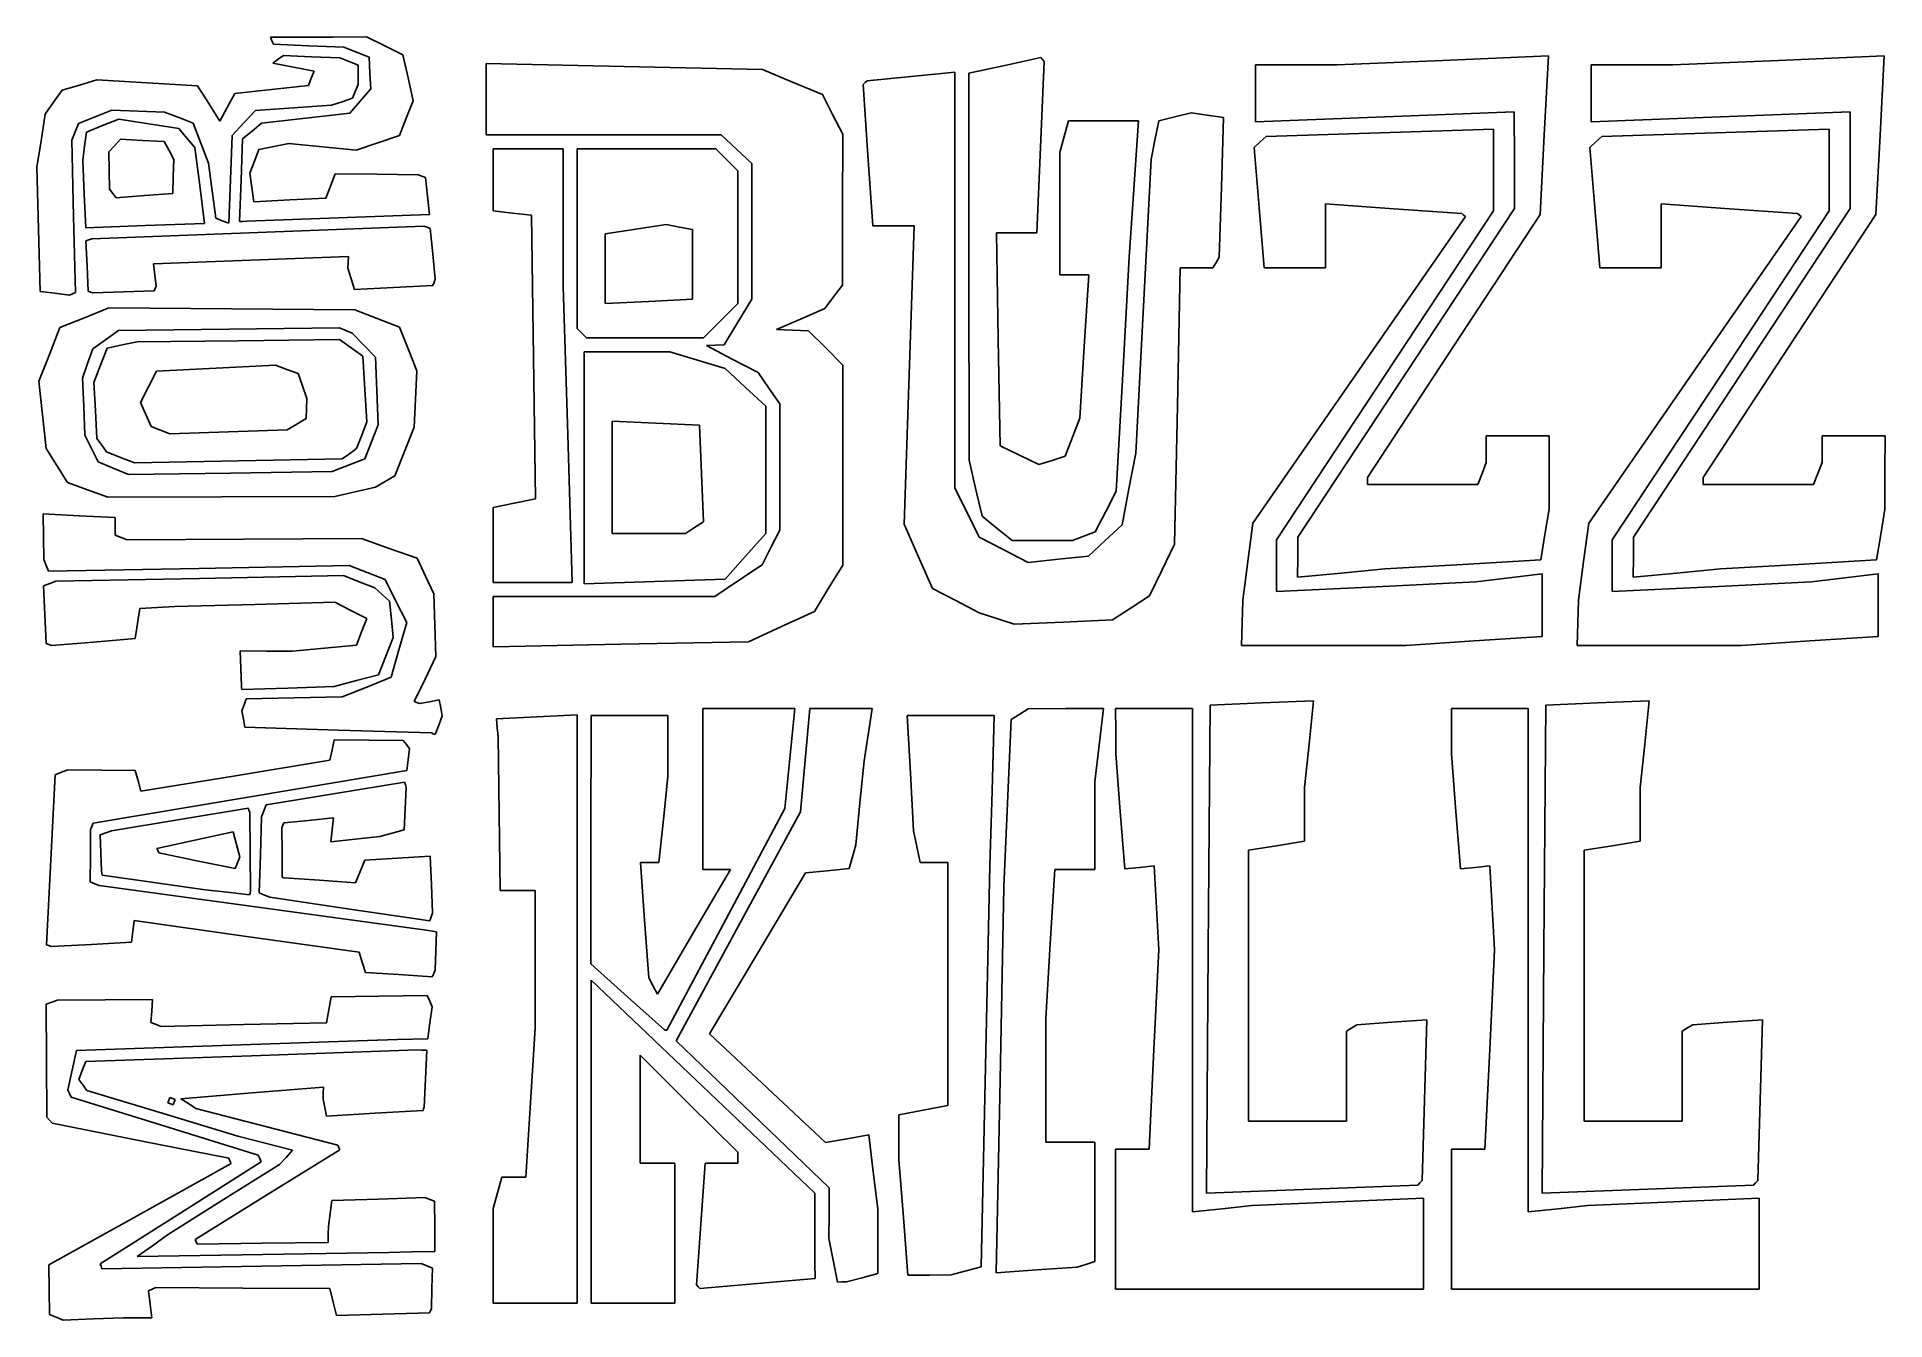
# Model space of a CAD drawing. Extents: x 8 to 19, y 59.5 to 67.1.
import ezdxf

# ---------------------------------------------------------------- set-up
doc = ezdxf.new("R2010")
doc.units = 0

msp = doc.modelspace()

# ---------------------------------------------------------------- linework, layer by layer
at = {"layer": 'Layer 1'}
for p, q in [((9.398745, 67.132171), (9.407948, 67.111109)), ((9.486146, 67.13193), (9.398745, 67.132171)), ((9.407948, 67.111109), (9.417228, 67.090244)), ((9.573477, 67.131478), (9.486146, 67.13193)), ((9.772231, 67.132466), (9.573477, 67.131478)), ((9.971181, 67.133425), (9.772231, 67.132466)), ((10.080285, 67.079784), (9.971181, 67.133425)), ((9.445437, 67.000292), (9.414285, 66.97691)), ((9.417228, 67.090244), (9.626831, 67.08132)), ((9.47659, 67.023674), (9.445437, 67.000292)), ((9.64495, 67.015955), (9.47659, 67.023674)), ((9.626831, 67.08132), (9.836707, 67.072518)), ((9.813386, 67.008431), (9.64495, 67.015955)), ((9.867821, 66.987098), (9.813386, 67.008431)), ((9.836707, 67.072518), (9.911776, 67.043099)), ((9.911776, 67.043099), (9.986845, 67.01368)), ((9.986845, 67.01368), (9.991939, 66.918509)), ((10.189312, 67.025947), (10.080285, 67.079784)), ((10.219547, 66.88964), (10.189312, 67.025947)), ((13.99166, 67.0102), (13.776975, 66.96427)), ((14.001848, 66.998808), (13.99166, 67.0102)), ((14.011649, 66.987457), (14.001848, 66.998808)), ((16.388797, 66.99395), (15.759193, 66.966857)), ((17.0184, 67.0213), (16.388797, 66.99395)), ((16.99337, 66.548493), (17.0184, 67.0213)), ((18.390367, 66.99395), (17.760763, 66.966857)), ((19.01997, 67.0213), (18.390367, 66.99395)), ((18.995129, 66.548493), (19.01997, 67.0213)), ((9.414285, 66.97691), (9.537052, 66.953508)), ((9.537052, 66.953508), (9.659624, 66.930182)), ((9.642683, 66.886945), (9.62554, 66.843789)), ((9.659624, 66.930182), (9.642683, 66.886945)), ((9.922256, 66.965765), (9.867821, 66.987098)), ((9.921353, 66.850053), (9.921805, 66.907908)), ((9.921805, 66.907908), (9.922256, 66.965765)), ((9.991939, 66.918509), (9.997107, 66.823535)), ((10.249583, 66.753411), (10.219547, 66.88964)), ((10.68495, 66.975366), (10.685, 66.7624)), ((11.508571, 66.95771), (10.68495, 66.975366)), ((12.332217, 66.940161), (11.508571, 66.95771)), ((12.511035, 66.864815), (12.332217, 66.940161)), ((13.218325, 66.897698), (12.957712, 66.871635)), ((13.47894, 66.923758), (13.218325, 66.897698)), ((13.4792, 65.6839), (13.47894, 66.923758)), ((13.776975, 66.96427), (13.562548, 66.918081)), ((13.562548, 66.918081), (13.56362, 65.764411)), ((13.989977, 66.476808), (14.011649, 66.987457)), ((15.5156, 66.9668), (15.272, 66.9668)), ((15.272, 66.9668), (15.272, 66.7968)), ((15.759193, 66.966857), (15.5156, 66.9668)), ((17.5172, 66.9668), (17.2736, 66.9668)), ((17.2736, 66.9668), (17.2736, 66.7968)), ((17.760763, 66.966857), (17.5172, 66.9668)), ((8.157593, 66.815851), (8.106784, 66.74463)), ((8.260733, 66.847068), (8.157593, 66.815851)), ((8.363993, 66.87801), (8.260733, 66.847068)), ((8.664314, 66.86051), (8.363993, 66.87801)), ((8.964755, 66.842738), (8.664314, 66.86051)), ((9.031306, 66.73663), (8.964755, 66.842738)), ((9.18598, 66.796387), (9.14192, 66.713455)), ((9.405624, 66.820023), (9.18598, 66.796387)), ((9.62554, 66.843789), (9.405624, 66.820023)), ((9.888963, 66.767984), (9.905058, 66.809059)), ((9.905058, 66.809059), (9.921353, 66.850053)), ((9.997107, 66.823535), (9.934743, 66.751175)), ((12.689852, 66.78947), (12.511035, 66.864815)), ((12.750748, 66.671548), (12.689852, 66.78947)), ((12.945071, 66.861314), (12.932428, 66.850993)), ((12.932428, 66.850993), (12.961585, 66.429366)), ((12.957712, 66.871635), (12.945071, 66.861314)), ((15.272, 66.7968), (15.272, 66.6267)), ((17.2736, 66.7968), (17.2736, 66.6267)), ((8.05605, 66.6736), (8.031723, 66.514923)), ((8.106784, 66.74463), (8.05605, 66.6736)), ((8.353552, 66.656994), (8.452713, 66.696566)), ((8.452713, 66.696566), (8.609768, 66.691237)), ((8.609768, 66.691237), (8.767019, 66.68583)), ((8.767019, 66.68583), (8.852308, 66.652404)), ((9.097934, 66.630719), (9.031306, 66.73663)), ((9.14192, 66.713455), (9.097934, 66.630719)), ((9.240246, 66.620734), (9.310277, 66.695303)), ((9.310277, 66.695303), (9.53672, 66.710842)), ((9.53672, 66.710842), (9.763358, 66.726305)), ((9.872303, 66.678619), (9.609507, 66.64899)), ((9.763358, 66.726305), (9.826121, 66.747048)), ((9.826121, 66.747048), (9.888963, 66.767984)), ((9.934743, 66.751175), (9.872303, 66.678619)), ((10.208918, 66.64965), (10.249583, 66.753411)), ((10.685, 66.7624), (10.685, 66.5498)), ((12.811645, 66.553885), (12.750748, 66.671548)), ((14.888338, 66.681676), (14.791833, 66.657422)), ((14.984584, 66.667743), (14.888338, 66.681676)), ((15.080831, 66.65381), (14.984584, 66.667743)), ((16.043523, 66.656632), (16.815045, 66.686565)), ((16.815045, 66.686565), (16.8151, 66.3989)), ((18.045123, 66.656632), (18.816645, 66.686565)), ((18.816645, 66.686565), (18.8167, 66.3989)), ((8.214202, 66.517772), (8.234356, 66.567455)), ((8.234356, 66.567455), (8.254586, 66.617337)), ((8.254586, 66.617337), (8.353552, 66.656994)), ((8.302007, 66.566553), (8.291348, 66.48209)), ((8.398544, 66.604659), (8.302007, 66.566553)), ((8.495169, 66.642967), (8.398544, 66.604659)), ((8.674448, 66.615098), (8.495169, 66.642967)), ((8.853804, 66.587426), (8.674448, 66.615098)), ((8.852308, 66.652404), (8.937597, 66.618978)), ((8.901589, 66.530612), (8.853804, 66.587426)), ((8.937597, 66.618978), (8.984088, 66.499874)), ((9.170138, 66.545968), (9.240246, 66.620734)), ((9.290284, 66.572562), (9.233617, 66.526304)), ((9.346831, 66.619089), (9.290284, 66.572562)), ((9.609507, 66.64899), (9.346831, 66.619089)), ((10.168332, 66.546086), (10.208918, 66.64965)), ((10.685, 66.5498), (11.386, 66.5498)), ((11.386, 66.5498), (12.0871, 66.5498)), ((12.0871, 66.5498), (12.178444, 66.464649)), ((12.810347, 66.103357), (12.811645, 66.553885)), ((14.1561, 66.6332), (14.13107, 66.539276)), ((14.3651, 66.6332), (14.1561, 66.6332)), ((14.574127, 66.633159), (14.3651, 66.6332)), ((14.546777, 66.226497), (14.574127, 66.633159)), ((14.695071, 66.633165), (14.67262, 66.51834)), ((14.791833, 66.657422), (14.695071, 66.633165)), ((15.068701, 66.237343), (15.080831, 66.65381)), ((15.272, 66.6267), (16.043523, 66.656632)), ((16.012322, 66.561738), (15.334724, 66.539547)), ((16.68992, 66.583669), (16.012322, 66.561738)), ((16.6899, 66.34), (16.68992, 66.583669)), ((16.968599, 66.076033), (16.99337, 66.548493)), ((17.2736, 66.6267), (18.045123, 66.656632)), ((18.013894, 66.561738), (17.336296, 66.539547)), ((18.69175, 66.583669), (18.013894, 66.561738)), ((18.6918, 66.34), (18.69175, 66.583669)), ((18.970099, 66.076033), (18.995129, 66.548493)), ((8.031723, 66.514923), (8.007276, 66.35652)), ((8.225841, 66.063891), (8.214202, 66.517772)), ((8.291348, 66.48209), (8.28049, 66.397705)), ((8.436337, 66.44771), (8.47107, 66.486013)), ((8.438306, 66.336742), (8.436337, 66.44771)), ((8.47107, 66.486013), (8.505998, 66.524242)), ((8.505998, 66.524242), (8.63555, 66.516997)), ((8.63555, 66.516997), (8.764984, 66.510026)), ((8.764984, 66.510026), (8.794485, 66.4563)), ((8.794485, 66.4563), (8.824256, 66.402693)), ((8.949375, 66.4738), (8.901589, 66.530612)), ((8.978043, 66.247881), (8.949375, 66.4738)), ((8.984088, 66.499874), (9.030855, 66.38089)), ((9.16052, 66.284271), (9.170138, 66.545968)), ((9.233617, 66.526304), (9.223855, 66.279852)), ((9.30326, 66.392254), (9.330009, 66.463385)), ((9.330009, 66.463385), (9.419254, 66.480558)), ((9.419254, 66.480558), (9.508226, 66.497605)), ((9.508226, 66.497605), (9.708926, 66.478117)), ((9.708926, 66.478117), (9.909353, 66.458514)), ((9.909353, 66.458514), (10.038941, 66.50226)), ((10.038941, 66.50226), (10.168332, 66.546086)), ((10.72675, 66.466264), (10.7268, 66.2815)), ((10.9353, 66.4662), (10.72675, 66.466264)), ((11.1437, 66.4662), (10.9353, 66.4662)), ((11.1437, 66.0559), (11.1437, 66.4662)), ((11.227078, 66.466264), (11.2271, 65.9311)), ((11.6412, 66.4662), (11.227078, 66.466264)), ((12.0551, 66.4662), (11.6412, 66.4662)), ((12.1207, 66.4007), (12.0551, 66.4662)), ((12.178444, 66.464649), (12.269788, 66.379756)), ((13.9683, 65.9659), (13.989977, 66.476808)), ((14.105783, 66.445609), (14.105275, 66.080491)), ((14.13107, 66.539276), (14.105783, 66.445609)), ((14.67262, 66.51834), (14.649912, 66.403774)), ((15.299373, 66.507292), (15.264023, 66.474779)), ((15.264023, 66.474779), (15.293697, 66.116111)), ((15.334724, 66.539547), (15.299373, 66.507292)), ((17.300946, 66.507292), (17.265595, 66.474779)), ((17.265595, 66.474779), (17.295527, 66.116111)), ((17.336296, 66.539547), (17.300946, 66.507292)), ((8.007276, 66.35652), (8.016525, 65.986775)), ((8.28049, 66.397705), (8.288991, 66.19669)), ((8.440507, 66.225951), (8.438306, 66.336742)), ((8.824256, 66.402693), (8.820262, 66.301776)), ((9.030855, 66.38089), (9.051833, 66.216925)), ((9.276711, 66.321046), (9.30326, 66.392254)), ((12.1862, 66.3351), (12.1207, 66.4007)), ((12.1862, 65.9401), (12.1862, 66.3351)), ((12.269788, 66.379756), (12.269523, 65.974642)), ((12.961585, 66.429366), (12.990483, 66.007738)), ((14.649912, 66.403774), (14.603981, 65.528005)), ((16.689952, 66.096418), (16.6899, 66.34)), ((16.8151, 66.3989), (16.8151, 66.1109)), ((18.691752, 66.096418), (18.6918, 66.34)), ((18.8167, 66.3989), (18.8167, 66.1109)), ((8.459893, 66.200218), (8.440507, 66.225951)), ((8.820262, 66.301776), (8.816568, 66.200978)), ((9.00651, 66.02204), (8.978043, 66.247881)), ((9.150628, 66.022454), (9.16052, 66.284271)), ((9.223855, 66.279852), (9.214093, 66.0334)), ((9.288206, 66.235838), (9.276711, 66.321046)), ((9.299701, 66.150629), (9.288206, 66.235838)), ((9.757119, 66.244759), (9.728933, 66.172834)), ((9.785387, 66.31688), (9.757119, 66.244759)), ((10.032569, 66.314735), (9.785387, 66.31688)), ((10.279947, 66.312506), (10.032569, 66.314735)), ((10.302149, 66.303802), (10.279947, 66.312506)), ((10.324552, 66.295022), (10.302149, 66.303802)), ((10.336146, 66.184611), (10.324552, 66.295022)), ((10.7268, 66.2815), (10.7268, 66.0965)), ((14.519167, 65.819835), (14.546777, 66.226497)), ((15.05632, 65.820876), (15.068701, 66.237343)), ((8.288991, 66.19669), (8.297762, 65.995796)), ((8.479203, 66.174282), (8.459893, 66.200218)), ((8.647847, 66.18753), (8.479203, 66.174282)), ((8.816568, 66.200978), (8.647847, 66.18753)), ((9.051833, 66.216925), (9.072813, 66.052959)), ((9.514219, 66.161771), (9.299701, 66.150629)), ((9.728933, 66.172834), (9.514219, 66.161771)), ((10.347533, 66.074277), (10.336146, 66.184611)), ((15.293697, 66.116111), (15.32363, 65.757444)), ((15.689, 65.9476), (15.689, 66.1377)), ((15.689, 66.1377), (16.095663, 66.108801)), ((16.095663, 66.108801), (16.502324, 66.080161)), ((16.8151, 66.1109), (16.169757, 65.131403)), ((17.295527, 66.116111), (17.32546, 65.757444)), ((17.6908, 65.9476), (17.6908, 66.1377)), ((17.6908, 66.1377), (18.097204, 66.108801)), ((18.097204, 66.108801), (18.503865, 66.080161)), ((18.8167, 66.1109), (18.171357, 65.131403)), ((8.23748, 65.610009), (8.225841, 66.063891)), ((8.297762, 65.995796), (8.651999, 66.008857)), ((8.651999, 66.008857), (9.00651, 66.02204)), ((9.072813, 66.052959), (9.111721, 66.037705)), ((9.111721, 66.037705), (9.150628, 66.022454)), ((9.214093, 66.0334), (9.236385, 66.034162)), ((9.236385, 66.034162), (9.258878, 66.034839)), ((9.258878, 66.034839), (9.803206, 66.054558)), ((10.31358, 66.006237), (9.323606, 65.968703)), ((9.803206, 66.054558), (10.347533, 66.074277)), ((10.333034, 65.998611), (10.31358, 66.006237)), ((10.352292, 65.991062), (10.333034, 65.998611)), ((10.7268, 66.0965), (10.841625, 66.08334)), ((10.841625, 66.08334), (10.956191, 66.07018)), ((10.956191, 66.07018), (10.967542, 65.22486)), ((11.1437, 65.6457), (11.1437, 66.0559)), ((11.576688, 65.98805), (11.759402, 66.015737)), ((11.759402, 66.015737), (11.837329, 66.000512)), ((11.837329, 66.000512), (11.915255, 65.985548)), ((12.809048, 65.653088), (12.810347, 66.103357)), ((12.990483, 66.007738), (13.1138, 66.0077)), ((13.1138, 66.0077), (13.2369, 66.0077)), ((13.2369, 66.0077), (13.206709, 65.118514)), ((14.105275, 66.080491), (14.104767, 65.71563)), ((16.52296, 66.063386), (15.890003, 65.14943)), ((16.043576, 65.115631), (16.689952, 66.096418)), ((16.453821, 65.291867), (16.968599, 66.076033)), ((16.502324, 66.080161), (16.512639, 66.071641)), ((16.512639, 66.071641), (16.52296, 66.063386)), ((18.524495, 66.063386), (17.891538, 65.14943)), ((18.045376, 65.115631), (18.691752, 66.096418)), ((18.455579, 65.291867), (18.970099, 66.076033)), ((18.503865, 66.080161), (18.51418, 66.071641)), ((18.51418, 66.071641), (18.524495, 66.063386)), ((8.016525, 65.986775), (8.0257, 65.616833)), ((8.316159, 65.924187), (8.298588, 65.917489)), ((8.298588, 65.917489), (8.306061, 65.767657)), ((8.333555, 65.930969), (8.316159, 65.924187)), ((9.323606, 65.968703), (8.333555, 65.930969)), ((10.367261, 65.840107), (10.352292, 65.991062)), ((11.2271, 65.9311), (11.2271, 65.3959)), ((11.394, 65.9607), (11.576688, 65.98805)), ((11.394, 65.7528), (11.394, 65.9607)), ((11.915255, 65.985548), (11.9153, 65.7778)), ((12.186221, 65.545022), (12.1862, 65.9401)), ((12.269523, 65.974642), (12.269259, 65.569787)), ((13.7272, 65.965894), (13.8477, 65.9659)), ((13.738551, 65.330357), (13.7272, 65.965894)), ((13.8477, 65.9659), (13.9683, 65.9659)), ((15.689, 65.7574), (15.689, 65.9476)), ((17.6908, 65.7574), (17.6908, 65.9476)), ((8.701414, 65.780926), (9.283003, 65.802593)), ((8.709327, 65.714349), (8.701414, 65.780926)), ((9.283003, 65.802593), (9.864472, 65.824527)), ((9.862722, 65.789394), (9.860831, 65.754536)), ((9.864472, 65.824527), (9.862722, 65.789394)), ((10.382036, 65.689229), (10.367261, 65.840107)), ((11.9153, 65.7778), (11.9153, 65.5698)), ((14.48072, 65.122885), (14.519167, 65.819835)), ((15.0171, 65.7574), (15.036709, 65.789138)), ((15.036709, 65.789138), (15.05632, 65.820876)), ((8.306061, 65.767657), (8.313534, 65.617826)), ((8.717162, 65.647575), (8.709327, 65.714349)), ((9.860831, 65.754536), (9.880245, 65.690705)), ((9.880245, 65.690705), (9.899744, 65.62707)), ((10.367682, 65.652015), (10.374997, 65.670684)), ((10.374997, 65.670684), (10.382036, 65.689229)), ((11.394071, 65.544778), (11.394, 65.7528)), ((13.4792, 64.4438), (13.4792, 65.6839)), ((13.56362, 65.764411), (13.564411, 64.610741)), ((14.104767, 65.71563), (14.1914, 65.7156)), ((14.1914, 65.7156), (14.2781, 65.7156)), ((14.2781, 65.7156), (14.251007, 65.288296)), ((14.806265, 64.933773), (14.822265, 65.757419)), ((14.822265, 65.757419), (14.9196, 65.7574)), ((14.9196, 65.7574), (15.0171, 65.7574)), ((15.32363, 65.757444), (15.5063, 65.7574)), ((15.5063, 65.7574), (15.689, 65.7574)), ((17.32546, 65.757444), (17.5082, 65.7574)), ((17.5082, 65.7574), (17.6908, 65.7574)), ((8.0257, 65.616833), (8.113811, 65.605651)), ((8.113811, 65.605651), (8.201649, 65.594354)), ((8.201649, 65.594354), (8.219624, 65.602045)), ((8.219624, 65.602045), (8.23748, 65.610009)), ((8.313534, 65.617826), (8.3267, 65.612667)), ((8.3267, 65.612667), (8.339866, 65.607508)), ((8.339866, 65.607508), (8.522906, 65.613533)), ((8.522906, 65.613533), (8.706144, 65.61948)), ((8.706144, 65.61948), (8.711692, 65.633625)), ((8.711692, 65.633625), (8.717162, 65.647575)), ((9.899744, 65.62707), (10.133576, 65.639485)), ((10.133576, 65.639485), (10.367682, 65.652015)), ((11.1714, 64.7632), (11.1437, 65.6457)), ((11.654685, 65.557419), (11.394071, 65.544778)), ((11.9153, 65.5698), (11.654685, 65.557419)), ((12.269259, 65.569787), (12.186688, 65.434061)), ((12.703512, 65.514264), (12.756409, 65.583675)), ((12.756409, 65.583675), (12.809048, 65.653088)), ((8.290044, 65.459549), (8.144099, 65.400676)), ((8.435912, 65.518225), (8.290044, 65.459549)), ((9.169494, 65.512973), (8.435912, 65.518225)), ((9.903075, 65.507718), (9.169494, 65.512973)), ((10.035527, 65.455809), (9.903075, 65.507718)), ((10.167783, 65.403977), (10.035527, 65.455809)), ((12.084039, 65.44284), (12.186221, 65.545022)), ((12.415545, 65.388861), (12.559528, 65.451562)), ((12.559528, 65.451562), (12.703512, 65.514264)), ((14.603981, 65.528005), (14.557793, 64.652237)), ((8.144099, 65.400676), (8.081638, 65.241301)), ((8.416844, 65.328423), (8.493872, 65.383247)), ((8.493872, 65.383247), (9.151992, 65.390785)), ((9.151992, 65.390785), (9.810188, 65.398524)), ((9.810188, 65.398524), (9.848351, 65.383114)), ((9.848351, 65.383114), (9.88632, 65.367781)), ((9.88632, 65.367781), (9.955607, 65.29642)), ((10.219571, 65.273504), (10.167783, 65.403977)), ((11.2271, 65.3959), (11.254969, 65.36829)), ((11.254969, 65.36829), (11.282839, 65.340421)), ((11.282839, 65.340421), (11.6322, 65.3404)), ((11.6322, 65.3404), (11.9816, 65.3404)), ((11.9816, 65.3404), (12.084039, 65.44284)), ((12.186688, 65.434061), (12.104117, 65.298593)), ((12.511275, 65.385519), (12.415545, 65.388861)), ((12.607007, 65.382178), (12.511275, 65.385519)), ((12.709446, 65.279738), (12.607007, 65.382178)), ((8.081638, 65.241301), (8.019243, 65.082081)), ((8.309076, 65.187048), (8.339893, 65.273794)), ((8.339893, 65.273794), (8.416844, 65.328423)), ((8.425971, 65.278829), (8.386634, 65.176136)), ((8.515746, 65.29739), (8.425971, 65.278829)), ((8.605334, 65.316002), (8.515746, 65.29739)), ((9.208273, 65.322725), (8.605334, 65.316002)), ((9.811013, 65.329526), (9.208273, 65.322725)), ((9.88062, 65.279803), (9.811013, 65.329526)), ((9.950303, 65.230275), (9.88062, 65.279803)), ((9.96241, 65.034421), (9.950303, 65.230275)), ((9.955607, 65.29642), (10.024621, 65.22494)), ((10.271358, 65.143032), (10.219571, 65.273504)), ((11.268879, 65.257116), (11.2689, 64.565)), ((11.5246, 65.2571), (11.268879, 65.257116)), ((11.7806, 65.2571), (11.5246, 65.2571)), ((11.9457, 65.2075), (11.7806, 65.2571)), ((12.05122, 65.296759), (11.998581, 65.294925)), ((11.998581, 65.294925), (12.152369, 65.213643)), ((12.104117, 65.298593), (12.05122, 65.296759)), ((12.811886, 65.177299), (12.709446, 65.279738)), ((13.750162, 64.695076), (13.738551, 65.330357)), ((14.251007, 65.288296), (14.223913, 64.860733)), ((15.9393, 64.5077), (16.453821, 65.291867)), ((17.9408, 64.5077), (18.455579, 65.291867)), ((8.278048, 65.100365), (8.309076, 65.187048)), ((8.386634, 65.176136), (8.347018, 65.073324)), ((8.672833, 65.048557), (8.720584, 65.142058)), ((8.720584, 65.142058), (9.075224, 65.159043)), ((9.075224, 65.159043), (9.430061, 65.175942)), ((9.430061, 65.175942), (9.497254, 65.151874)), ((9.497254, 65.151874), (9.564566, 65.127538)), ((9.564566, 65.127538), (9.590522, 65.053209)), ((10.024621, 65.22494), (10.033282, 65.023182)), ((10.263713, 64.974868), (10.271358, 65.143032)), ((10.967542, 65.22486), (10.978639, 64.37954)), ((12.1106, 65.158), (11.9457, 65.2075)), ((12.2319, 65.0447), (12.1106, 65.158)), ((12.152369, 65.213643), (12.306157, 65.132363)), ((12.306157, 65.132363), (12.371182, 65.03947)), ((12.811621, 64.58124), (12.811886, 65.177299)), ((13.206709, 65.118514), (13.176519, 64.229328)), ((14.442015, 64.425935), (14.48072, 65.122885)), ((15.890003, 65.14943), (15.256787, 64.235214)), ((15.3972, 64.1351), (16.043576, 65.115631)), ((16.169757, 65.131403), (15.524155, 64.151904)), ((17.891538, 65.14943), (17.258322, 64.235214)), ((17.399, 64.1351), (18.045376, 65.115631)), ((18.171357, 65.131403), (17.526013, 64.151904)), ((8.019243, 65.082081), (8.041234, 64.88077)), ((8.285741, 64.930271), (8.278048, 65.100365)), ((8.347018, 65.073324), (8.355789, 64.905981)), ((8.625157, 64.955251), (8.672833, 65.048557)), ((9.590522, 65.053209), (9.61628, 64.978957)), ((9.974718, 64.838491), (9.96241, 65.034421)), ((10.033282, 65.023182), (10.042141, 64.821348)), ((12.3532, 64.9317), (12.2319, 65.0447)), ((12.371182, 65.03947), (12.436465, 64.94632)), ((8.293435, 64.760176), (8.285741, 64.930271)), ((8.355789, 64.905981), (8.364637, 64.738835)), ((8.65639, 64.88338), (8.625157, 64.955251)), ((9.614389, 64.91917), (9.612301, 64.859461)), ((9.61628, 64.978957), (9.614389, 64.91917)), ((10.256068, 64.806705), (10.263713, 64.974868)), ((12.3532, 64.5529), (12.3532, 64.9317)), ((12.436465, 64.94632), (12.435957, 64.569848)), ((14.790009, 64.110128), (14.806265, 64.933773)), ((8.041234, 64.88077), (8.063024, 64.679536)), ((8.687894, 64.811638), (8.65639, 64.88338)), ((8.743705, 64.789768), (8.687894, 64.811638)), ((8.799515, 64.767899), (8.743705, 64.789768)), ((9.498878, 64.791013), (9.14906, 64.779397)), ((9.55559, 64.825235), (9.498878, 64.791013)), ((9.612301, 64.859461), (9.55559, 64.825235)), ((9.943214, 64.759251), (9.974718, 64.838491)), ((10.042141, 64.821348), (10.002245, 64.719552)), ((10.198248, 64.66206), (10.256068, 64.806705)), ((11.435569, 64.844004), (11.696184, 64.831623)), ((11.4356, 64.5083), (11.435569, 64.844004)), ((11.696184, 64.831623), (11.957057, 64.819242)), ((11.957057, 64.819242), (11.969438, 64.531018)), ((14.223913, 64.860733), (14.180563, 64.747456)), ((8.063024, 64.679536), (8.125894, 64.578498)), ((8.333146, 64.680457), (8.293435, 64.760176)), ((8.372858, 64.600736), (8.333146, 64.680457)), ((8.364637, 64.738835), (8.393287, 64.699722)), ((8.393287, 64.699722), (8.421859, 64.660415)), ((9.14906, 64.779397), (8.799515, 64.767899)), ((9.869863, 64.649031), (9.912096, 64.679859)), ((9.912096, 64.679859), (9.94341, 64.759175)), ((9.94341, 64.759175), (9.943214, 64.759251)), ((10.002126, 64.719825), (9.962234, 64.61803)), ((10.002245, 64.719552), (10.002126, 64.719825)), ((11.1987, 63.8807), (11.1714, 64.7632)), ((13.865504, 64.639856), (13.750162, 64.695076)), ((14.180563, 64.747456), (14.137472, 64.634178)), ((16.8359, 64.7565), (16.6481, 64.7565)), ((16.6481, 64.7565), (16.6481, 64.6765)), ((16.6481, 64.6765), (16.6481, 64.5965)), ((17.023522, 64.756476), (16.8359, 64.7565)), ((17.023014, 64.537663), (17.023522, 64.756476)), ((18.8375, 64.7565), (18.6499, 64.7565)), ((18.6499, 64.7565), (18.6499, 64.6765)), ((18.6499, 64.6765), (18.6499, 64.5965)), ((19.02511, 64.756476), (18.8375, 64.7565)), ((19.024602, 64.537663), (19.02511, 64.756476)), ((8.125894, 64.578498), (8.188885, 64.477187)), ((8.462485, 64.563342), (8.372858, 64.600736)), ((8.421859, 64.660415), (8.50483, 64.627444)), ((8.50483, 64.627444), (8.587999, 64.594397)), ((8.587999, 64.594397), (9.207913, 64.606259)), ((9.207913, 64.606259), (9.827825, 64.618123)), ((9.865098, 64.580156), (9.767766, 64.542362)), ((9.827825, 64.618123), (9.869863, 64.649031)), ((9.962234, 64.61803), (9.865098, 64.580156)), ((10.140349, 64.51722), (10.198248, 64.66206)), ((11.2689, 64.565), (11.2689, 63.873)), ((12.435957, 64.569848), (12.435166, 64.193633)), ((12.811357, 63.985182), (12.811621, 64.58124)), ((13.564411, 64.610741), (13.603116, 64.443793)), ((13.980846, 64.584637), (13.865504, 64.639856)), ((14.059029, 64.609407), (13.980846, 64.584637)), ((14.137472, 64.634178), (14.059029, 64.609407)), ((14.557793, 64.652237), (14.517024, 64.438843)), ((16.6481, 64.5965), (16.622813, 64.530701)), ((18.6499, 64.5965), (18.624613, 64.530701)), ((8.188885, 64.477187), (8.309402, 64.433581)), ((8.552309, 64.525872), (8.462485, 64.563342)), ((9.160136, 64.534079), (8.552309, 64.525872)), ((9.767766, 64.542362), (9.160136, 64.534079)), ((10.024644, 64.449895), (10.082535, 64.483656)), ((10.082535, 64.483656), (10.140349, 64.51722)), ((11.43556, 64.172857), (11.4356, 64.5083)), ((11.969438, 64.531018), (11.981819, 64.242792)), ((12.35316, 64.174124), (12.3532, 64.5529)), ((15.9393, 64.4861), (15.9393, 64.5077)), ((15.9393, 64.4646), (15.9393, 64.4861)), ((16.2685, 64.4646), (15.9393, 64.4646)), ((16.597526, 64.464644), (16.2685, 64.4646)), ((16.622813, 64.530701), (16.597526, 64.464644)), ((17.022506, 64.318591), (17.023014, 64.537663)), ((17.9408, 64.4861), (17.9408, 64.5077)), ((17.9408, 64.4646), (17.9408, 64.4861)), ((18.2701, 64.4646), (17.9408, 64.4646)), ((18.599066, 64.464644), (18.2701, 64.4646)), ((18.624613, 64.530701), (18.599066, 64.464644)), ((19.024338, 64.318591), (19.024602, 64.537663)), ((8.309402, 64.433581), (8.42992, 64.38998)), ((8.42992, 64.38998), (9.106384, 64.391673)), ((9.106384, 64.391673), (9.782926, 64.393648)), ((9.782926, 64.393648), (9.903686, 64.421809)), ((9.903686, 64.421809), (10.024644, 64.449895)), ((10.852718, 64.354253), (10.726798, 64.329223)), ((10.978639, 64.37954), (10.852718, 64.354253)), ((13.5522, 64.298), (13.4792, 64.4438)), ((13.603116, 64.443793), (13.641821, 64.277103)), ((14.379313, 64.304401), (14.442015, 64.425935)), ((14.517024, 64.438843), (14.476255, 64.225707)), ((8.044224, 64.289725), (8.046538, 64.153928)), ((8.258944, 64.279478), (8.044224, 64.289725)), ((8.47369, 64.269219), (8.258944, 64.279478)), ((8.473267, 64.216107), (8.47369, 64.269219)), ((10.726798, 64.329223), (10.7268, 64.1049)), ((11.981819, 64.242792), (11.927632, 64.208474)), ((13.625, 64.1519), (13.5522, 64.298)), ((13.641821, 64.277103), (13.731875, 64.20408)), ((14.316353, 64.182867), (14.379313, 64.304401)), ((15.256787, 64.235214), (15.226338, 64.00608)), ((16.997476, 64.167383), (17.022506, 64.318591)), ((17.258322, 64.235214), (17.227873, 64.00608)), ((18.999307, 64.167383), (19.024338, 64.318591)), ((8.046538, 64.153928), (8.048768, 64.017935)), ((8.472928, 64.16319), (8.473267, 64.216107)), ((8.509284, 64.148947), (8.472928, 64.16319)), ((8.545715, 64.134895), (8.509284, 64.148947)), ((9.24352, 64.139588), (8.545715, 64.134895)), ((9.941522, 64.14418), (9.24352, 64.139588)), ((10.107538, 64.084784), (9.941522, 64.14418)), ((11.654631, 64.173365), (11.43556, 64.172857)), ((11.873444, 64.174155), (11.654631, 64.173365)), ((11.927632, 64.208474), (11.873444, 64.174155)), ((12.231626, 64.037882), (12.35316, 64.174124)), ((12.435166, 64.193633), (12.383044, 64.09042)), ((13.176519, 64.229328), (13.261671, 64.037351)), ((13.771, 64.0766), (13.625, 64.1519)), ((13.731875, 64.20408), (13.821929, 64.131056)), ((13.821929, 64.131056), (14.0015, 64.131)), ((14.0015, 64.131), (14.1814, 64.131)), ((14.1814, 64.131), (14.248748, 64.157063)), ((14.248748, 64.157063), (14.316353, 64.182867)), ((14.376396, 64.131782), (14.276537, 64.037858)), ((14.476255, 64.225707), (14.376396, 64.131782)), ((15.3972, 63.9814), (15.3972, 64.1351)), ((15.524155, 64.151904), (15.523365, 64.032435)), ((16.972445, 64.016175), (16.997476, 64.167383)), ((17.399, 63.9814), (17.399, 64.1351)), ((17.526013, 64.151904), (17.524941, 64.032435)), ((18.974277, 64.016175), (18.999307, 64.167383)), ((8.048768, 64.017935), (8.062805, 63.983192)), ((10.273359, 64.025465), (10.107538, 64.084784)), ((10.323682, 63.919597), (10.273359, 64.025465)), ((10.7268, 64.1049), (10.7268, 63.8807)), ((12.109834, 63.90164), (12.231626, 64.037882)), ((12.383044, 64.09042), (12.33092, 63.987464)), ((13.261671, 64.037351), (13.346563, 63.845115)), ((13.916837, 64.001473), (13.771, 64.0766)), ((14.096687, 64.019795), (13.916837, 64.001473)), ((14.276537, 64.037858), (14.096687, 64.019795)), ((14.714921, 63.95634), (14.790009, 64.110128)), ((15.523365, 64.032435), (15.522292, 63.912707)), ((16.507983, 63.989082), (16.972445, 64.016175)), ((17.524941, 64.032435), (17.523868, 63.912707)), ((18.509816, 63.989082), (18.974277, 64.016175)), ((8.062805, 63.983192), (8.07677, 63.948249)), ((8.07677, 63.948249), (8.973052, 63.965377)), ((8.977186, 63.905346), (8.119275, 63.88837)), ((8.973052, 63.965377), (9.869061, 63.982378)), ((9.835175, 63.922513), (8.977186, 63.905346)), ((9.928324, 63.886002), (9.835175, 63.922513)), ((9.869061, 63.982378), (9.97577, 63.94056)), ((9.97577, 63.94056), (10.082282, 63.898816)), ((10.374082, 63.813925), (10.323682, 63.919597)), ((12.33092, 63.987464), (12.190034, 63.892508)), ((12.72698, 63.846875), (12.811357, 63.985182)), ((14.639574, 63.802293), (14.714921, 63.95634)), ((15.226338, 64.00608), (15.195634, 63.776687)), ((15.397213, 63.827615), (15.3972, 63.9814)), ((15.522292, 63.912707), (15.782907, 63.937478)), ((15.782907, 63.937478), (16.043522, 63.962248)), ((16.043522, 63.962248), (16.507983, 63.989082)), ((16.783888, 63.908889), (16.585718, 63.884378)), ((16.9818, 63.9334), (16.783888, 63.908889)), ((16.9818, 63.7465), (16.9818, 63.9334)), ((17.227873, 64.00608), (17.197424, 63.776687)), ((17.399013, 63.827615), (17.399, 63.9814)), ((17.523868, 63.912707), (17.784481, 63.937478)), ((17.784481, 63.937478), (18.045096, 63.962248)), ((18.045096, 63.962248), (18.509816, 63.989082)), ((18.78543, 63.908889), (18.58726, 63.884378)), ((18.9836, 63.9334), (18.78543, 63.908889)), ((18.9836, 63.7465), (18.9836, 63.9334)), ((8.083229, 63.875063), (8.046905, 63.861571)), ((8.046905, 63.861571), (8.054457, 63.689947)), ((8.119275, 63.88837), (8.083229, 63.875063)), ((10.021473, 63.849491), (9.928324, 63.886002)), ((10.065179, 63.809465), (10.021473, 63.849491)), ((10.10877, 63.769709), (10.065179, 63.809465)), ((10.082282, 63.898816), (10.147147, 63.770473)), ((10.380093, 63.626808), (10.374082, 63.813925)), ((11.3878, 63.7973), (10.7267, 63.7973)), ((10.7267, 63.7973), (10.7267, 63.6474)), ((10.7268, 63.8807), (10.9629, 63.8807)), ((10.9629, 63.8807), (11.1987, 63.8807)), ((11.2689, 63.873), (11.689497, 63.887447)), ((12.048889, 63.797294), (11.3878, 63.7973)), ((11.689497, 63.887447), (12.109834, 63.90164)), ((12.190034, 63.892508), (12.048889, 63.797294)), ((12.642861, 63.708311), (12.72698, 63.846875)), ((13.346563, 63.845115), (13.485387, 63.773124)), ((14.529911, 63.730559), (14.639574, 63.802293)), ((15.991466, 63.855996), (15.397213, 63.827615)), ((16.585718, 63.884378), (15.991466, 63.855996)), ((17.993266, 63.855996), (17.399013, 63.827615)), ((18.58726, 63.884378), (17.993266, 63.855996)), ((8.054457, 63.689947), (8.06173, 63.518204)), ((8.606348, 63.636427), (8.620538, 63.725854)), ((8.620538, 63.725854), (8.725264, 63.73219)), ((8.725264, 63.73219), (8.82999, 63.738526)), ((8.82999, 63.738526), (9.306245, 63.751144)), ((9.306245, 63.751144), (9.782698, 63.763686)), ((9.782698, 63.763686), (9.878361, 63.715086)), ((9.878361, 63.715086), (9.974024, 63.666487)), ((10.120143, 63.661649), (10.10877, 63.769709)), ((10.147147, 63.770473), (10.212012, 63.64213)), ((12.445724, 63.618257), (12.642861, 63.708311)), ((13.485387, 63.773124), (13.624467, 63.70139)), ((13.624467, 63.70139), (13.728972, 63.667072)), ((14.420246, 63.658568), (14.529911, 63.730559)), ((15.195634, 63.776687), (15.192293, 63.640961)), ((16.981766, 63.559948), (16.9818, 63.7465)), ((17.197424, 63.776687), (17.193817, 63.640961)), ((18.983555, 63.559948), (18.9836, 63.7465)), ((8.592158, 63.547002), (8.606348, 63.636427)), ((9.942907, 63.587094), (9.911789, 63.507701)), ((9.974024, 63.666487), (9.942907, 63.587094)), ((10.131249, 63.553468), (10.120143, 63.661649)), ((10.212012, 63.64213), (10.165214, 63.479337)), ((10.386223, 63.439419), (10.380093, 63.626808)), ((10.7267, 63.6474), (10.7267, 63.4975)), ((12.248843, 63.528203), (12.445724, 63.618257)), ((13.728972, 63.667072), (13.833475, 63.632753)), ((13.833475, 63.632753), (14.12686, 63.645659)), ((14.12686, 63.645659), (14.420246, 63.658568)), ((15.192293, 63.640961), (15.188686, 63.505493)), ((17.193817, 63.640961), (17.190476, 63.505493)), ((8.06173, 63.518204), (8.078827, 63.511501)), ((8.078827, 63.511501), (8.095924, 63.504807)), ((8.095924, 63.504807), (8.34404, 63.525906)), ((8.34404, 63.525906), (8.592158, 63.547002)), ((9.375486, 63.472618), (9.219446, 63.473042)), ((9.219446, 63.473042), (9.223039, 63.368259)), ((9.531526, 63.472195), (9.375486, 63.472618)), ((9.721658, 63.489947), (9.531526, 63.472195)), ((9.911789, 63.507701), (9.721658, 63.489947)), ((10.087733, 63.442436), (10.131249, 63.553468)), ((10.165214, 63.479337), (10.118293, 63.316818)), ((10.7267, 63.4975), (11.487642, 63.51298)), ((11.487642, 63.51298), (12.248843, 63.528203)), ((15.188686, 63.505493), (15.678694, 63.505757)), ((15.678694, 63.505757), (16.1687, 63.506021)), ((16.1687, 63.506021), (16.575363, 63.532855)), ((16.575363, 63.532855), (16.981766, 63.559948)), ((17.190476, 63.505493), (17.680225, 63.505757)), ((17.680225, 63.505757), (18.170231, 63.506021)), ((18.170231, 63.506021), (18.576894, 63.532855)), ((18.576894, 63.532855), (18.983555, 63.559948)), ((9.223039, 63.368259), (9.226347, 63.263355)), ((10.044221, 63.331404), (10.087733, 63.442436)), ((10.320999, 63.305384), (10.386223, 63.439419)), ((9.226347, 63.263355), (9.227645, 63.253336)), ((9.227645, 63.253336), (9.228943, 63.243317)), ((9.228943, 63.243317), (9.503837, 63.252334)), ((9.503837, 63.252334), (9.778808, 63.261548)), ((9.778808, 63.261548), (9.911476, 63.296376)), ((9.973015, 63.257909), (9.82754, 63.199079)), ((9.911476, 63.296376), (10.044221, 63.331404)), ((10.118293, 63.316818), (9.973015, 63.257909)), ((10.255774, 63.17135), (10.320999, 63.305384)), ((9.241662, 63.151435), (9.228265, 63.116103)), ((9.254938, 63.187042), (9.241662, 63.151435)), ((9.541376, 63.193121), (9.254938, 63.187042)), ((9.82754, 63.199079), (9.541376, 63.193121)), ((10.272041, 63.165427), (10.255774, 63.17135)), ((10.28839, 63.1597), (10.272041, 63.165427)), ((10.346713, 63.170851), (10.28839, 63.1597)), ((10.405113, 63.182199), (10.346713, 63.170851)), ((10.414344, 63.134603), (10.405113, 63.182199)), ((10.423652, 63.087202), (10.414344, 63.134603)), ((15.001089, 63.151052), (14.989992, 61.695742)), ((15.309441, 63.163433), (15.001089, 63.151052)), ((15.618049, 63.175814), (15.309441, 63.163433)), ((15.590939, 62.917491), (15.618049, 63.175814)), ((17.00266, 63.151052), (16.991828, 61.695742)), ((17.311269, 63.163433), (17.00266, 63.151052)), ((17.619619, 63.175814), (17.311269, 63.163433)), ((17.592793, 62.917491), (17.619619, 63.175814)), ((9.228265, 63.116103), (9.237815, 63.067019)), ((9.237815, 63.067019), (9.247253, 63.01821)), ((10.381042, 62.975589), (10.402443, 63.031357)), ((10.402443, 63.031357), (10.423652, 63.087202)), ((10.98737, 63.08034), (10.747657, 63.067699)), ((10.747657, 63.067699), (10.751777, 63.015577)), ((11.227085, 63.092721), (10.98737, 63.08034)), ((11.2271, 61.3391), (11.227085, 63.092721)), ((11.3104, 63.0885), (11.30961, 62.348199)), ((11.5398, 63.0885), (11.3104, 63.0885)), ((11.7692, 63.0885), (11.5398, 63.0885)), ((11.7692, 62.9069), (11.7692, 63.0885)), ((11.977699, 63.130136), (11.9777, 62.6507)), ((12.2512, 63.1301), (11.977699, 63.130136)), ((12.524975, 63.130028), (12.2512, 63.1301)), ((12.49556, 62.831998), (12.524975, 63.130028)), ((12.614785, 63.130136), (12.586916, 62.821786)), ((12.8003, 63.1301), (12.614785, 63.130136)), ((12.986034, 63.130101), (12.8003, 63.1301)), ((12.962554, 62.973733), (12.986034, 63.130101)), ((13.195115, 63.088601), (13.214467, 62.744383)), ((13.4547, 63.0885), (13.195115, 63.088601)), ((13.714546, 63.088505), (13.4547, 63.0885)), ((13.701386, 62.640042), (13.714546, 63.088505)), ((13.81594, 63.064869), (13.794005, 62.565832)), ((13.866514, 63.096865), (13.81594, 63.064869)), ((13.916831, 63.12912), (13.866514, 63.096865)), ((14.141578, 63.129628), (13.916831, 63.12912)), ((14.366325, 63.130136), (14.141578, 63.129628)), ((14.340048, 62.911201), (14.366325, 63.130136)), ((14.438059, 63.1304), (14.438323, 62.994674)), ((14.6675, 63.1303), (14.438059, 63.1304)), ((14.8966, 63.1303), (14.6675, 63.1303)), ((14.8966, 61.6299), (14.8966, 63.1303)), ((16.439629, 63.1304), (16.439893, 62.994674)), ((16.669, 63.1303), (16.439629, 63.1304)), ((16.8984, 63.1303), (16.669, 63.1303)), ((16.8984, 61.6299), (16.8984, 63.1303)), ((9.247253, 63.01821), (9.803047, 63.001243)), ((9.779892, 62.943731), (9.766596, 62.883199)), ((9.985327, 62.942066), (9.779892, 62.943731)), ((9.803047, 63.001243), (10.35884, 62.984275)), ((10.190959, 62.940373), (9.985327, 62.942066)), ((10.209913, 62.915261), (10.190959, 62.940373)), ((10.228782, 62.889948), (10.209913, 62.915261)), ((10.35884, 62.984275), (10.370044, 62.979881)), ((10.370044, 62.979881), (10.381042, 62.975589)), ((10.751777, 63.015577), (10.755898, 62.963454)), ((10.755898, 62.963454), (10.762093, 62.504669)), ((12.93933, 62.817363), (12.962554, 62.973733)), ((14.438323, 62.994674), (14.438588, 62.859206)), ((15.5641, 62.6592), (15.590939, 62.917491)), ((16.439893, 62.994674), (16.440158, 62.859206)), ((17.5657, 62.6592), (17.592793, 62.917491)), ((9.75338, 62.822863), (9.190204, 62.729598)), ((9.766596, 62.883199), (9.75338, 62.822863)), ((10.213345, 62.75975), (10.221202, 62.824909)), ((10.221202, 62.824909), (10.228782, 62.889948)), ((11.769173, 62.725513), (11.7692, 62.9069)), ((12.466144, 62.533711), (12.49556, 62.831998)), ((12.586916, 62.821786), (12.559052, 62.513434)), ((12.913783, 62.567328), (12.93933, 62.817363)), ((14.313728, 62.69213), (14.340048, 62.911201)), ((14.438588, 62.859206), (14.465164, 62.516794)), ((16.440158, 62.859206), (16.466991, 62.516794)), ((8.116607, 62.733851), (8.090392, 62.227927)), ((8.154361, 62.749772), (8.116607, 62.733851)), ((8.192269, 62.765514), (8.154361, 62.749772)), ((8.39285, 62.763059), (8.192269, 62.765514)), ((8.593311, 62.760858), (8.39285, 62.763059)), ((8.610129, 62.698497), (8.593311, 62.760858)), ((8.626831, 62.63641), (8.610129, 62.698497)), ((9.190204, 62.729598), (8.626831, 62.63641)), ((9.277746, 62.602971), (10.213345, 62.75975)), ((11.742339, 62.469027), (11.769173, 62.725513)), ((13.214467, 62.744383), (13.233822, 62.400423)), ((14.313464, 62.431515), (14.313728, 62.69213)), ((8.341873, 62.446072), (9.277746, 62.602971)), ((9.786401, 62.623353), (9.374101, 62.556424)), ((10.198703, 62.690282), (9.786401, 62.623353)), ((10.204025, 62.67437), (10.198703, 62.690282)), ((10.203176, 62.532789), (10.209272, 62.658258)), ((10.209272, 62.658258), (10.204025, 62.67437)), ((11.9777, 62.6507), (11.9777, 62.171)), ((13.687969, 62.191836), (13.701386, 62.640042)), ((15.5641, 62.499), (15.5641, 62.6592)), ((17.5657, 62.499), (17.5657, 62.6592)), ((9.265686, 62.536764), (8.859034, 62.469208)), ((9.27091, 62.524061), (9.265686, 62.536764)), ((9.276057, 62.511164), (9.27091, 62.524061)), ((9.278597, 62.274833), (9.276057, 62.511164)), ((9.345723, 62.483835), (9.339074, 62.257473)), ((9.359857, 62.520073), (9.345723, 62.483835)), ((9.374101, 62.556424), (9.359857, 62.520073)), ((9.626864, 62.463263), (9.775195, 62.477905)), ((9.775195, 62.477905), (9.766714, 62.407097)), ((10.197274, 62.407244), (10.203176, 62.532789)), ((10.762093, 62.504669), (10.768539, 62.046143)), ((12.113928, 61.872885), (12.466144, 62.533711)), ((12.559052, 62.513434), (12.188257, 61.83145)), ((12.888236, 62.317035), (12.913783, 62.567328)), ((13.794005, 62.565832), (13.772074, 62.066793)), ((14.465164, 62.516794), (14.491998, 62.174382)), ((15.564138, 62.339011), (15.5641, 62.499)), ((16.466991, 62.516794), (16.493568, 62.174382)), ((17.565738, 62.339011), (17.5657, 62.499)), ((8.325987, 62.2528), (8.327398, 62.409121)), ((8.327398, 62.409121), (8.334634, 62.427598)), ((8.334634, 62.427598), (8.341873, 62.446072)), ((8.418524, 62.389305), (8.384378, 62.377045)), ((8.384378, 62.377045), (8.388123, 62.269245)), ((8.452578, 62.401576), (8.418524, 62.389305)), ((8.859034, 62.469208), (8.452578, 62.401576)), ((8.949095, 62.345249), (9.176674, 62.394347)), ((9.176674, 62.394347), (9.196359, 62.320209)), ((9.467141, 62.419541), (9.472836, 62.434081)), ((9.468185, 62.271781), (9.467141, 62.419541)), ((9.472836, 62.434081), (9.478532, 62.448621)), ((9.478532, 62.448621), (9.626864, 62.463263)), ((9.766714, 62.407097), (9.758352, 62.336017)), ((9.904641, 62.351226), (10.05081, 62.366711)), ((10.05081, 62.366711), (10.124042, 62.386978)), ((10.124042, 62.386978), (10.197274, 62.407244)), ((11.7155, 62.2128), (11.742339, 62.469027)), ((13.233822, 62.400423), (13.252917, 62.306757)), ((14.3132, 62.1709), (14.313464, 62.431515)), ((8.324632, 62.096205), (8.325987, 62.2528)), ((8.388123, 62.269245), (8.391716, 62.161521)), ((8.721439, 62.295955), (8.949095, 62.345249)), ((8.727259, 62.283036), (8.721439, 62.295955)), ((8.732994, 62.269907), (8.727259, 62.283036)), ((8.960735, 62.222816), (8.732994, 62.269907)), ((9.196359, 62.320209), (9.215968, 62.245875)), ((9.281194, 62.038501), (9.278597, 62.274833)), ((9.339074, 62.257473), (9.332625, 62.031034)), ((9.46923, 62.124021), (9.468185, 62.271781)), ((9.758352, 62.336017), (9.904641, 62.351226)), ((11.30961, 62.348199), (11.30882, 61.608157)), ((12.868884, 62.246591), (12.888236, 62.317035)), ((13.252917, 62.306757), (13.272012, 62.212832)), ((15.2305, 62.2856), (15.39719, 62.312177)), ((15.2305, 61.4776), (15.2305, 62.2856)), ((15.39719, 62.312177), (15.564138, 62.339011)), ((17.2321, 62.2856), (17.399048, 62.312177)), ((17.2321, 61.4776), (17.2321, 62.2856)), ((17.399048, 62.312177), (17.565738, 62.339011)), ((8.090392, 62.227927), (8.064182, 61.722003)), ((8.391716, 62.161521), (8.393945, 62.149306)), ((8.393945, 62.149306), (8.396147, 62.136897)), ((9.188477, 62.175724), (8.960735, 62.222816)), ((9.202184, 62.210702), (9.188477, 62.175724)), ((9.215968, 62.245875), (9.202184, 62.210702)), ((9.933886, 62.159012), (9.906381, 62.091128)), ((9.961324, 62.226698), (9.933886, 62.159012)), ((10.156553, 62.238371), (9.961324, 62.226698)), ((10.351664, 62.25032), (10.156553, 62.238371)), ((10.35901, 62.079909), (10.351664, 62.25032)), ((11.630132, 61.868843), (11.605101, 62.212803)), ((11.605101, 62.212803), (11.6603, 62.2128)), ((11.6603, 62.2128), (11.7155, 62.2128)), ((12.1413, 62.171), (11.924035, 61.798657)), ((11.9777, 62.171), (12.0595, 62.171)), ((12.0595, 62.171), (12.1413, 62.171)), ((12.303019, 61.670648), (12.58892, 62.150334)), ((12.58892, 62.150334), (12.719228, 62.163242)), ((12.719228, 62.163242), (12.849535, 62.176148)), ((12.849535, 62.176148), (12.868884, 62.246591)), ((13.272012, 62.212832), (13.3548, 62.2128)), ((13.3548, 62.2128), (13.4374, 62.2128)), ((13.4374, 62.2128), (13.4374, 61.4877)), ((13.662165, 60.996616), (13.687969, 62.191836)), ((14.048493, 61.726635), (14.075587, 62.17097)), ((14.075587, 62.17097), (14.1945, 62.1709)), ((14.1945, 62.1709), (14.3132, 62.1709)), ((14.491998, 62.174382), (14.579729, 62.183154)), ((14.579729, 62.183154), (14.667461, 62.191925)), ((14.667461, 62.191925), (14.681394, 61.94189)), ((16.493568, 62.174382), (16.581299, 62.183154)), ((16.581299, 62.183154), (16.669031, 62.191925)), ((16.669031, 62.191925), (16.682964, 61.94189)), ((8.351361, 62.085734), (8.324632, 62.096205)), ((8.378285, 62.075185), (8.351361, 62.085734)), ((9.309283, 61.948352), (8.378285, 62.075185)), ((8.396147, 62.136897), (8.703471, 62.093301)), ((8.703471, 62.093301), (9.010795, 62.049705)), ((9.010795, 62.049705), (9.14236, 62.034868)), ((9.14236, 62.034868), (9.274003, 62.020227)), ((9.277547, 62.029263), (9.281194, 62.038501)), ((9.332625, 62.031034), (9.364345, 62.017696)), ((9.473723, 62.122666), (9.46923, 62.124021)), ((9.478467, 62.121453), (9.473723, 62.122666)), ((9.692424, 62.106289), (9.478467, 62.121453)), ((9.906381, 62.091128), (9.692424, 62.106289)), ((10.366356, 61.909499), (10.35901, 62.079909)), ((10.768539, 62.046143), (10.8728, 62.0461)), ((10.8728, 62.0461), (10.977, 62.0461)), ((10.977, 62.0461), (10.977, 61.6356)), ((13.772074, 62.066793), (13.749109, 60.916473)), ((9.274003, 62.020227), (9.277547, 62.029263)), ((10.240203, 61.821322), (9.309283, 61.948352)), ((9.364345, 62.017696), (9.396149, 62.004553)), ((9.396149, 62.004553), (9.87255, 61.934824)), ((9.87255, 61.934824), (10.348949, 61.865094)), ((14.681394, 61.94189), (14.695327, 61.691597)), ((16.682964, 61.94189), (16.696898, 61.691597)), ((8.579083, 61.800855), (8.586701, 61.865425)), ((8.586701, 61.865425), (9.257287, 61.771733)), ((10.31483, 61.810439), (10.240203, 61.821322)), ((10.389456, 61.799554), (10.31483, 61.810439)), ((10.348949, 61.865094), (10.357653, 61.887296)), ((10.357653, 61.887296), (10.366356, 61.909499)), ((11.655419, 61.524626), (11.630132, 61.868843)), ((11.761711, 61.211802), (12.113928, 61.872885)), ((12.188257, 61.83145), (11.817462, 61.149465)), ((8.064182, 61.722003), (8.078132, 61.716533)), ((8.078132, 61.716533), (8.091887, 61.71114)), ((8.091887, 61.71114), (8.331676, 61.723713)), ((8.331676, 61.723713), (8.571466, 61.736286)), ((8.571466, 61.736286), (8.579083, 61.800855)), ((9.257287, 61.771733), (9.927677, 61.678119)), ((10.385113, 61.686091), (10.389456, 61.799554)), ((11.924035, 61.798657), (11.706769, 61.426315)), ((14.0214, 61.2823), (14.048493, 61.726635)), ((9.927677, 61.678119), (9.946676, 61.617851)), ((9.946676, 61.617851), (9.965796, 61.55731)), ((10.380767, 61.572629), (10.385113, 61.686091)), ((10.977, 61.6356), (10.977, 61.225)), ((11.30882, 61.608157), (11.528665, 61.411276)), ((12.017116, 61.191221), (12.303019, 61.670648)), ((14.695327, 61.691597), (14.666684, 61.097344)), ((14.896646, 60.129377), (14.8966, 61.6299)), ((14.989992, 61.695742), (14.97916, 60.240172)), ((16.696898, 61.691597), (16.668254, 61.097344)), ((16.898403, 60.129377), (16.8984, 61.6299)), ((16.991828, 61.695742), (16.980728, 60.240172)), ((9.965796, 61.55731), (10.165004, 61.543848)), ((10.165004, 61.543848), (10.364135, 61.530186)), ((10.364135, 61.530186), (10.37245, 61.551409)), ((10.37245, 61.551409), (10.380767, 61.572629)), ((11.310695, 61.511491), (11.3107, 60.5485)), ((11.977624, 60.875896), (11.310695, 61.511491)), ((11.680965, 61.475341), (11.655419, 61.524626)), ((13.4374, 61.4877), (13.4374, 60.7626)), ((8.095741, 61.379371), (8.061647, 61.367305)), ((8.129994, 61.391566), (8.095741, 61.379371)), ((8.413131, 61.393259), (8.129994, 61.391566)), ((8.696267, 61.394953), (8.413131, 61.393259)), ((8.691622, 61.326485), (8.696267, 61.394953)), ((9.76184, 61.411457), (9.747334, 61.333945)), ((10.048098, 61.415352), (9.76184, 61.411457)), ((10.334552, 61.419145), (10.048098, 61.415352)), ((10.348663, 61.385729), (10.334552, 61.419145)), ((10.362653, 61.352589), (10.348663, 61.385729)), ((11.528665, 61.411276), (11.748252, 61.214654)), ((11.706769, 61.426315), (11.680965, 61.475341)), ((15.2305, 60.6697), (15.2305, 61.4776)), ((17.2321, 60.6697), (17.2321, 61.4776)), ((8.061647, 61.367305), (8.064046, 61.031063)), ((8.687078, 61.258213), (8.691622, 61.326485)), ((9.747334, 61.333945), (9.732828, 61.256432)), ((10.349956, 61.257137), (10.362653, 61.352589)), ((11.2271, 59.5857), (11.2271, 61.3391)), ((14.0214, 60.9135), (14.0214, 61.2823)), ((16.08458, 61.259668), (15.876863, 61.244958)), ((16.292556, 61.274631), (16.08458, 61.259668)), ((16.278622, 60.794945), (16.292556, 61.274631)), ((18.086417, 61.259668), (17.878441, 61.244958)), ((18.294134, 61.274631), (18.086417, 61.259668)), ((18.280458, 60.794945), (18.294134, 61.274631)), ((8.717148, 61.24643), (8.687078, 61.258213)), ((8.747408, 61.234568), (8.717148, 61.24643)), ((9.24002, 61.245541), (8.747408, 61.234568)), ((9.109973, 61.12081), (9.977395, 61.151059)), ((9.732828, 61.256432), (9.24002, 61.245541)), ((9.977395, 61.151059), (10.157383, 61.156238)), ((10.157383, 61.156238), (10.33745, 61.161609)), ((10.33745, 61.161609), (10.349956, 61.257137)), ((10.977, 61.225), (10.94965, 60.780665)), ((11.748252, 61.214654), (11.754963, 61.213356)), ((11.754963, 61.213356), (11.755, 61.2131)), ((11.755, 61.2131), (11.761711, 61.211802)), ((11.817462, 61.149465), (12.273923, 60.711581)), ((12.362367, 60.866614), (12.017116, 61.191221)), ((15.845642, 61.22612), (15.814162, 61.207025)), ((15.814162, 61.207025), (15.8142, 60.9384)), ((15.876863, 61.244958), (15.845642, 61.22612)), ((17.84722, 61.22612), (17.815999, 61.207025)), ((17.815999, 61.207025), (17.816, 60.9384)), ((17.878441, 61.244958), (17.84722, 61.22612)), ((8.217185, 60.973776), (8.242551, 61.090561)), ((8.242551, 61.090561), (9.109973, 61.12081)), ((9.28603, 61.060486), (8.298383, 61.026571)), ((10.273678, 61.094402), (9.28603, 61.060486)), ((10.302729, 61.093922), (10.273678, 61.094402)), ((10.331579, 61.093498), (10.302729, 61.093922)), ((10.323829, 60.923336), (10.331579, 61.093498)), ((11.6025, 60.7417), (11.6025, 61.0638)), ((11.6025, 61.0638), (11.894338, 60.774287)), ((14.666684, 61.097344), (14.63804, 60.503091)), ((16.668254, 61.097344), (16.639613, 60.503091)), ((8.064046, 61.031063), (8.066445, 60.694821)), ((8.19202, 60.856915), (8.217185, 60.973776)), ((8.277203, 60.972528), (8.255943, 60.918465)), ((8.298383, 61.026571), (8.277203, 60.972528)), ((13.636619, 59.801406), (13.662165, 60.996616)), ((15.8142, 60.9384), (15.8142, 60.6697)), ((17.816, 60.9384), (17.816, 60.6697)), ((8.201581, 60.835028), (8.19202, 60.856915)), ((8.211143, 60.813142), (8.201581, 60.835028)), ((8.255943, 60.918465), (8.280271, 60.886259)), ((8.280271, 60.886259), (8.304717, 60.853776)), ((8.304717, 60.853776), (8.754384, 60.716993)), ((8.864094, 60.804207), (9.289631, 60.83897)), ((9.289631, 60.83897), (9.714973, 60.873808)), ((9.714069, 60.837427), (9.713166, 60.801046)), ((9.714973, 60.873808), (9.714069, 60.837427)), ((10.316359, 60.753292), (10.323829, 60.923336)), ((12.6449, 60.2401), (11.977624, 60.875896)), ((12.707617, 60.542007), (12.362367, 60.866614)), ((13.749109, 60.916473), (13.726145, 59.766153)), ((14.0214, 60.5446), (14.0214, 60.9135)), ((8.769043, 60.640741), (8.211143, 60.813142)), ((8.754384, 60.716993), (9.204248, 60.580131)), ((8.787546, 60.779035), (8.793783, 60.794947)), ((8.803458, 60.772795), (8.787546, 60.779035)), ((8.793783, 60.794947), (8.80002, 60.810858)), ((8.80002, 60.810858), (8.815935, 60.804621)), ((8.819372, 60.766558), (8.803458, 60.772795)), ((8.815935, 60.804621), (8.831847, 60.798384)), ((8.825609, 60.782472), (8.819372, 60.766558)), ((8.831847, 60.798384), (8.825609, 60.782472)), ((8.909807, 60.774498), (8.864094, 60.804207)), ((8.9554, 60.745069), (8.909807, 60.774498)), ((9.378256, 60.636476), (8.9554, 60.745069)), ((9.713166, 60.801046), (9.722926, 60.750748)), ((9.722926, 60.750748), (9.732755, 60.700647)), ((9.732755, 60.700647), (10.020763, 60.717668)), ((10.020763, 60.717668), (10.308967, 60.734621)), ((10.308967, 60.734621), (10.312713, 60.744055)), ((10.312713, 60.744055), (10.316359, 60.753292)), ((10.94965, 60.780665), (10.922557, 60.33633)), ((11.6025, 60.4197), (11.6025, 60.7417)), ((11.894338, 60.774287), (12.186432, 60.484514)), ((12.273923, 60.711581), (12.730386, 60.273697)), ((13.291354, 60.73525), (13.145306, 60.70764)), ((13.4374, 60.7626), (13.291354, 60.73525)), ((16.264946, 60.315517), (16.278622, 60.794945)), ((18.266524, 60.315517), (18.280458, 60.794945)), ((8.066445, 60.694821), (8.082529, 60.676279)), ((8.082529, 60.676279), (8.098731, 60.657457)), ((8.098731, 60.657457), (8.624637, 60.553817)), ((9.326747, 60.468418), (8.769043, 60.640741)), ((9.801113, 60.527882), (9.378256, 60.636476)), ((13.145306, 60.70764), (13.14557, 60.573978)), ((15.5223, 60.6697), (15.2305, 60.6697)), ((15.8142, 60.6697), (15.5223, 60.6697)), ((17.5239, 60.6697), (17.2321, 60.6697)), ((17.816, 60.6697), (17.5239, 60.6697)), ((8.624637, 60.553817), (9.15074, 60.4501)), ((9.204248, 60.580131), (9.367437, 60.538393)), ((9.367437, 60.538393), (9.530549, 60.496459)), ((9.381905, 60.232205), (9.81354, 60.49944)), ((9.530549, 60.496459), (9.49235, 60.454526)), ((9.807328, 60.513661), (9.801113, 60.527882)), ((9.81354, 60.49944), (9.807328, 60.513661)), ((11.3107, 60.5485), (11.3107, 59.5857)), ((12.83715, 60.564971), (12.707617, 60.542007)), ((12.966682, 60.587935), (12.83715, 60.564971)), ((12.993262, 60.368348), (12.966682, 60.587935)), ((13.14557, 60.573978), (13.145835, 60.440575)), ((14.1671, 60.5446), (14.0214, 60.5446)), ((14.3132, 60.5446), (14.1671, 60.5446)), ((14.3132, 60.189), (14.3132, 60.5446)), ((14.5382, 60.503), (14.4381, 60.503)), ((14.4381, 60.503), (14.4381, 60.0861)), ((14.63804, 60.503091), (14.5382, 60.503)), ((16.5398, 60.503), (16.4399, 60.503)), ((16.4399, 60.503), (16.4399, 60.0861)), ((16.639613, 60.503091), (16.5398, 60.503)), ((9.165083, 60.417278), (8.622025, 60.115046)), ((8.864459, 60.124108), (9.344397, 60.428408)), ((9.454227, 60.412792), (9.119908, 60.202404)), ((9.15074, 60.4501), (9.157911, 60.433689)), ((9.157911, 60.433689), (9.165083, 60.417278)), ((9.335671, 60.448375), (9.326747, 60.468418)), ((9.344397, 60.428408), (9.335671, 60.448375)), ((9.49235, 60.454526), (9.454227, 60.412792)), ((11.7068, 60.4197), (11.6025, 60.4197)), ((11.811, 60.4197), (11.7068, 60.4197)), ((11.811, 60.0027), (11.811, 60.4197)), ((11.9904, 60.4197), (11.964596, 60.056904)), ((12.0884, 60.4197), (11.9904, 60.4197)), ((12.1865, 60.4197), (12.0884, 60.4197)), ((12.186432, 60.484514), (12.1865, 60.452)), ((12.1865, 60.452), (12.1865, 60.4197)), ((13.145835, 60.440575), (13.172674, 60.096358)), ((10.7781, 60.3364), (10.75307, 60.242475)), ((10.8503, 60.3364), (10.7781, 60.3364)), ((10.922557, 60.33633), (10.8503, 60.3364)), ((12.730386, 60.273697), (12.729313, 60.122488)), ((13.019579, 60.148503), (12.993262, 60.368348)), ((15.60928, 60.264426), (16.239142, 60.288683)), ((16.239142, 60.288683), (16.252037, 60.3021)), ((16.252037, 60.3021), (16.264946, 60.315517)), ((17.610847, 60.264426), (18.240709, 60.288683)), ((18.240709, 60.288683), (18.253618, 60.3021)), ((18.253618, 60.3021), (18.266524, 60.315517)), ((9.119908, 60.202404), (8.785669, 59.992213)), ((8.950348, 59.965165), (9.381905, 60.232205)), ((9.764491, 60.196288), (9.754675, 60.120336)), ((10.043265, 60.20537), (9.764491, 60.196288)), ((10.322234, 60.214373), (10.043265, 60.20537)), ((10.350329, 60.203363), (10.322234, 60.214373)), ((10.378235, 60.192424), (10.350329, 60.203363)), ((10.378456, 60.043169), (10.378235, 60.192424)), ((10.75307, 60.242475), (10.728039, 60.14855)), ((12.6449, 60.0172), (12.6449, 60.2401)), ((14.313208, 59.83316), (14.3132, 60.189)), ((14.97916, 60.240172), (15.60928, 60.264426)), ((15.251185, 60.166534), (15.073915, 60.147956)), ((15.762093, 60.188466), (15.251185, 60.166534)), ((16.273, 60.2104), (15.762093, 60.188466)), ((16.273, 59.9398), (16.273, 60.2104)), ((16.980728, 60.240172), (17.610847, 60.264426)), ((17.252684, 60.166534), (17.075673, 60.147956)), ((17.763592, 60.188466), (17.252684, 60.166534)), ((18.2745, 60.2104), (17.763592, 60.188466)), ((18.2745, 59.9398), (18.2745, 60.2104)), ((8.622025, 60.115046), (8.079045, 59.81301)), ((8.384444, 59.819612), (8.864459, 60.124108)), ((9.754675, 60.120336), (9.744851, 60.044385)), ((10.728039, 60.14855), (10.727249, 59.867292)), ((11.964596, 60.056904), (11.93905, 59.694108)), ((12.729313, 60.122488), (12.728241, 59.97128)), ((13.019843, 59.955493), (13.019579, 60.148503)), ((13.172674, 60.096358), (13.199508, 59.752398)), ((14.4381, 60.0861), (14.4381, 59.6691)), ((15.073915, 60.147956), (14.896646, 60.129377)), ((16.4399, 60.0861), (16.4399, 59.6691)), ((17.075673, 60.147956), (16.898403, 60.129377)), ((8.785669, 59.992213), (8.695184, 59.927927)), ((8.956246, 59.951288), (8.950348, 59.965165)), ((8.962418, 59.937532), (8.956246, 59.951288)), ((9.352774, 59.942124), (8.962418, 59.937532)), ((9.743327, 59.946617), (9.352774, 59.942124)), ((9.744089, 59.995501), (9.743327, 59.946617)), ((9.744851, 60.044385), (9.744089, 59.995501)), ((10.378677, 59.893913), (10.378456, 60.043169)), ((11.811, 59.5857), (11.811, 60.0027)), ((12.644946, 59.794224), (12.6449, 60.0172)), ((12.728241, 59.97128), (12.754301, 59.840974)), ((13.020351, 59.762225), (13.019843, 59.955493)), ((16.273, 59.6691), (16.273, 59.9398)), ((18.2745, 59.6691), (18.2745, 59.9398)), ((8.695184, 59.927927), (8.604898, 59.863563)), ((8.604898, 59.863563), (9.354785, 59.875044)), ((9.354785, 59.875044), (10.104673, 59.886525)), ((10.104673, 59.886525), (10.241674, 59.890219)), ((10.241674, 59.890219), (10.378677, 59.893913)), ((10.727249, 59.867292), (10.726741, 59.585776)), ((12.754301, 59.840974), (12.780365, 59.710667)), ((14.261085, 59.816645), (14.313208, 59.83316)), ((8.079045, 59.81301), (8.080004, 59.665053)), ((8.389758, 59.804837), (8.384444, 59.819612)), ((8.395002, 59.789863), (8.389758, 59.804837)), ((9.346876, 59.805376), (8.395002, 59.789863)), ((10.29875, 59.820887), (9.346876, 59.805376)), ((10.33208, 59.807594), (10.29875, 59.820887)), ((10.365209, 59.794378), (10.33208, 59.807594)), ((10.362074, 59.674104), (10.365209, 59.794378)), ((12.303388, 59.702367), (12.64709, 59.731524)), ((12.646018, 59.763003), (12.644946, 59.794224)), ((12.64709, 59.731524), (12.646018, 59.763003)), ((12.83276, 59.711908), (12.926427, 59.736938)), ((12.926427, 59.736938), (13.020351, 59.762225)), ((13.199508, 59.752398), (13.328784, 59.752906)), ((13.328784, 59.752906), (13.458317, 59.753414)), ((13.458317, 59.753414), (13.547339, 59.777411)), ((13.547339, 59.777411), (13.636619, 59.801406)), ((13.726145, 59.766153), (13.967407, 59.783185)), ((13.967407, 59.783185), (13.9677, 59.7831)), ((13.9677, 59.7831), (14.208962, 59.800129)), ((14.208962, 59.800129), (14.261085, 59.816645)), ((8.080004, 59.665053), (8.081246, 59.517215)), ((8.672227, 59.658294), (8.694387, 59.667977)), ((8.68169, 59.577735), (8.672227, 59.658294)), ((8.694387, 59.667977), (8.716818, 59.677778)), ((8.716818, 59.677778), (9.235514, 59.674919)), ((9.235514, 59.674919), (9.754208, 59.672061)), ((9.754208, 59.672061), (9.773656, 59.59212)), ((10.358871, 59.553633), (10.362074, 59.674104)), ((11.93905, 59.694108), (11.949365, 59.683527)), ((11.949365, 59.683527), (11.959945, 59.673207)), ((11.959945, 59.673207), (12.303388, 59.702367)), ((12.780365, 59.710667), (12.806425, 59.711457)), ((12.806425, 59.711457), (12.8067, 59.7114)), ((12.8067, 59.7114), (12.83276, 59.711908)), ((14.4381, 59.6691), (15.3556, 59.6691)), ((15.3556, 59.6691), (16.273, 59.6691)), ((16.4399, 59.6691), (17.3572, 59.6691)), ((17.3572, 59.6691), (18.2745, 59.6691)), ((8.081246, 59.517215), (8.12271, 59.500962)), ((8.12271, 59.500962), (8.164369, 59.484632)), ((8.343957, 59.491104), (8.523468, 59.497375)), ((8.523468, 59.497375), (8.607346, 59.497374)), ((8.607346, 59.497374), (8.691148, 59.497176)), ((8.691148, 59.497176), (8.68169, 59.577735)), ((9.773656, 59.59212), (9.79291, 59.512256)), ((9.79291, 59.512256), (10.07005, 59.519487)), ((10.07005, 59.519487), (10.34719, 59.526712)), ((10.34719, 59.526712), (10.353167, 59.540233)), ((10.353167, 59.540233), (10.358871, 59.553633)), ((10.726741, 59.585776), (10.977, 59.5857)), ((10.977, 59.5857), (11.2271, 59.5857)), ((11.3107, 59.5857), (11.5607, 59.5857)), ((11.5607, 59.5857), (11.811, 59.5857)), ((8.164369, 59.484632), (8.343957, 59.491104))]:
    msp.add_line(p, q, dxfattribs=at)

doc.saveas('drawing.dxf')
